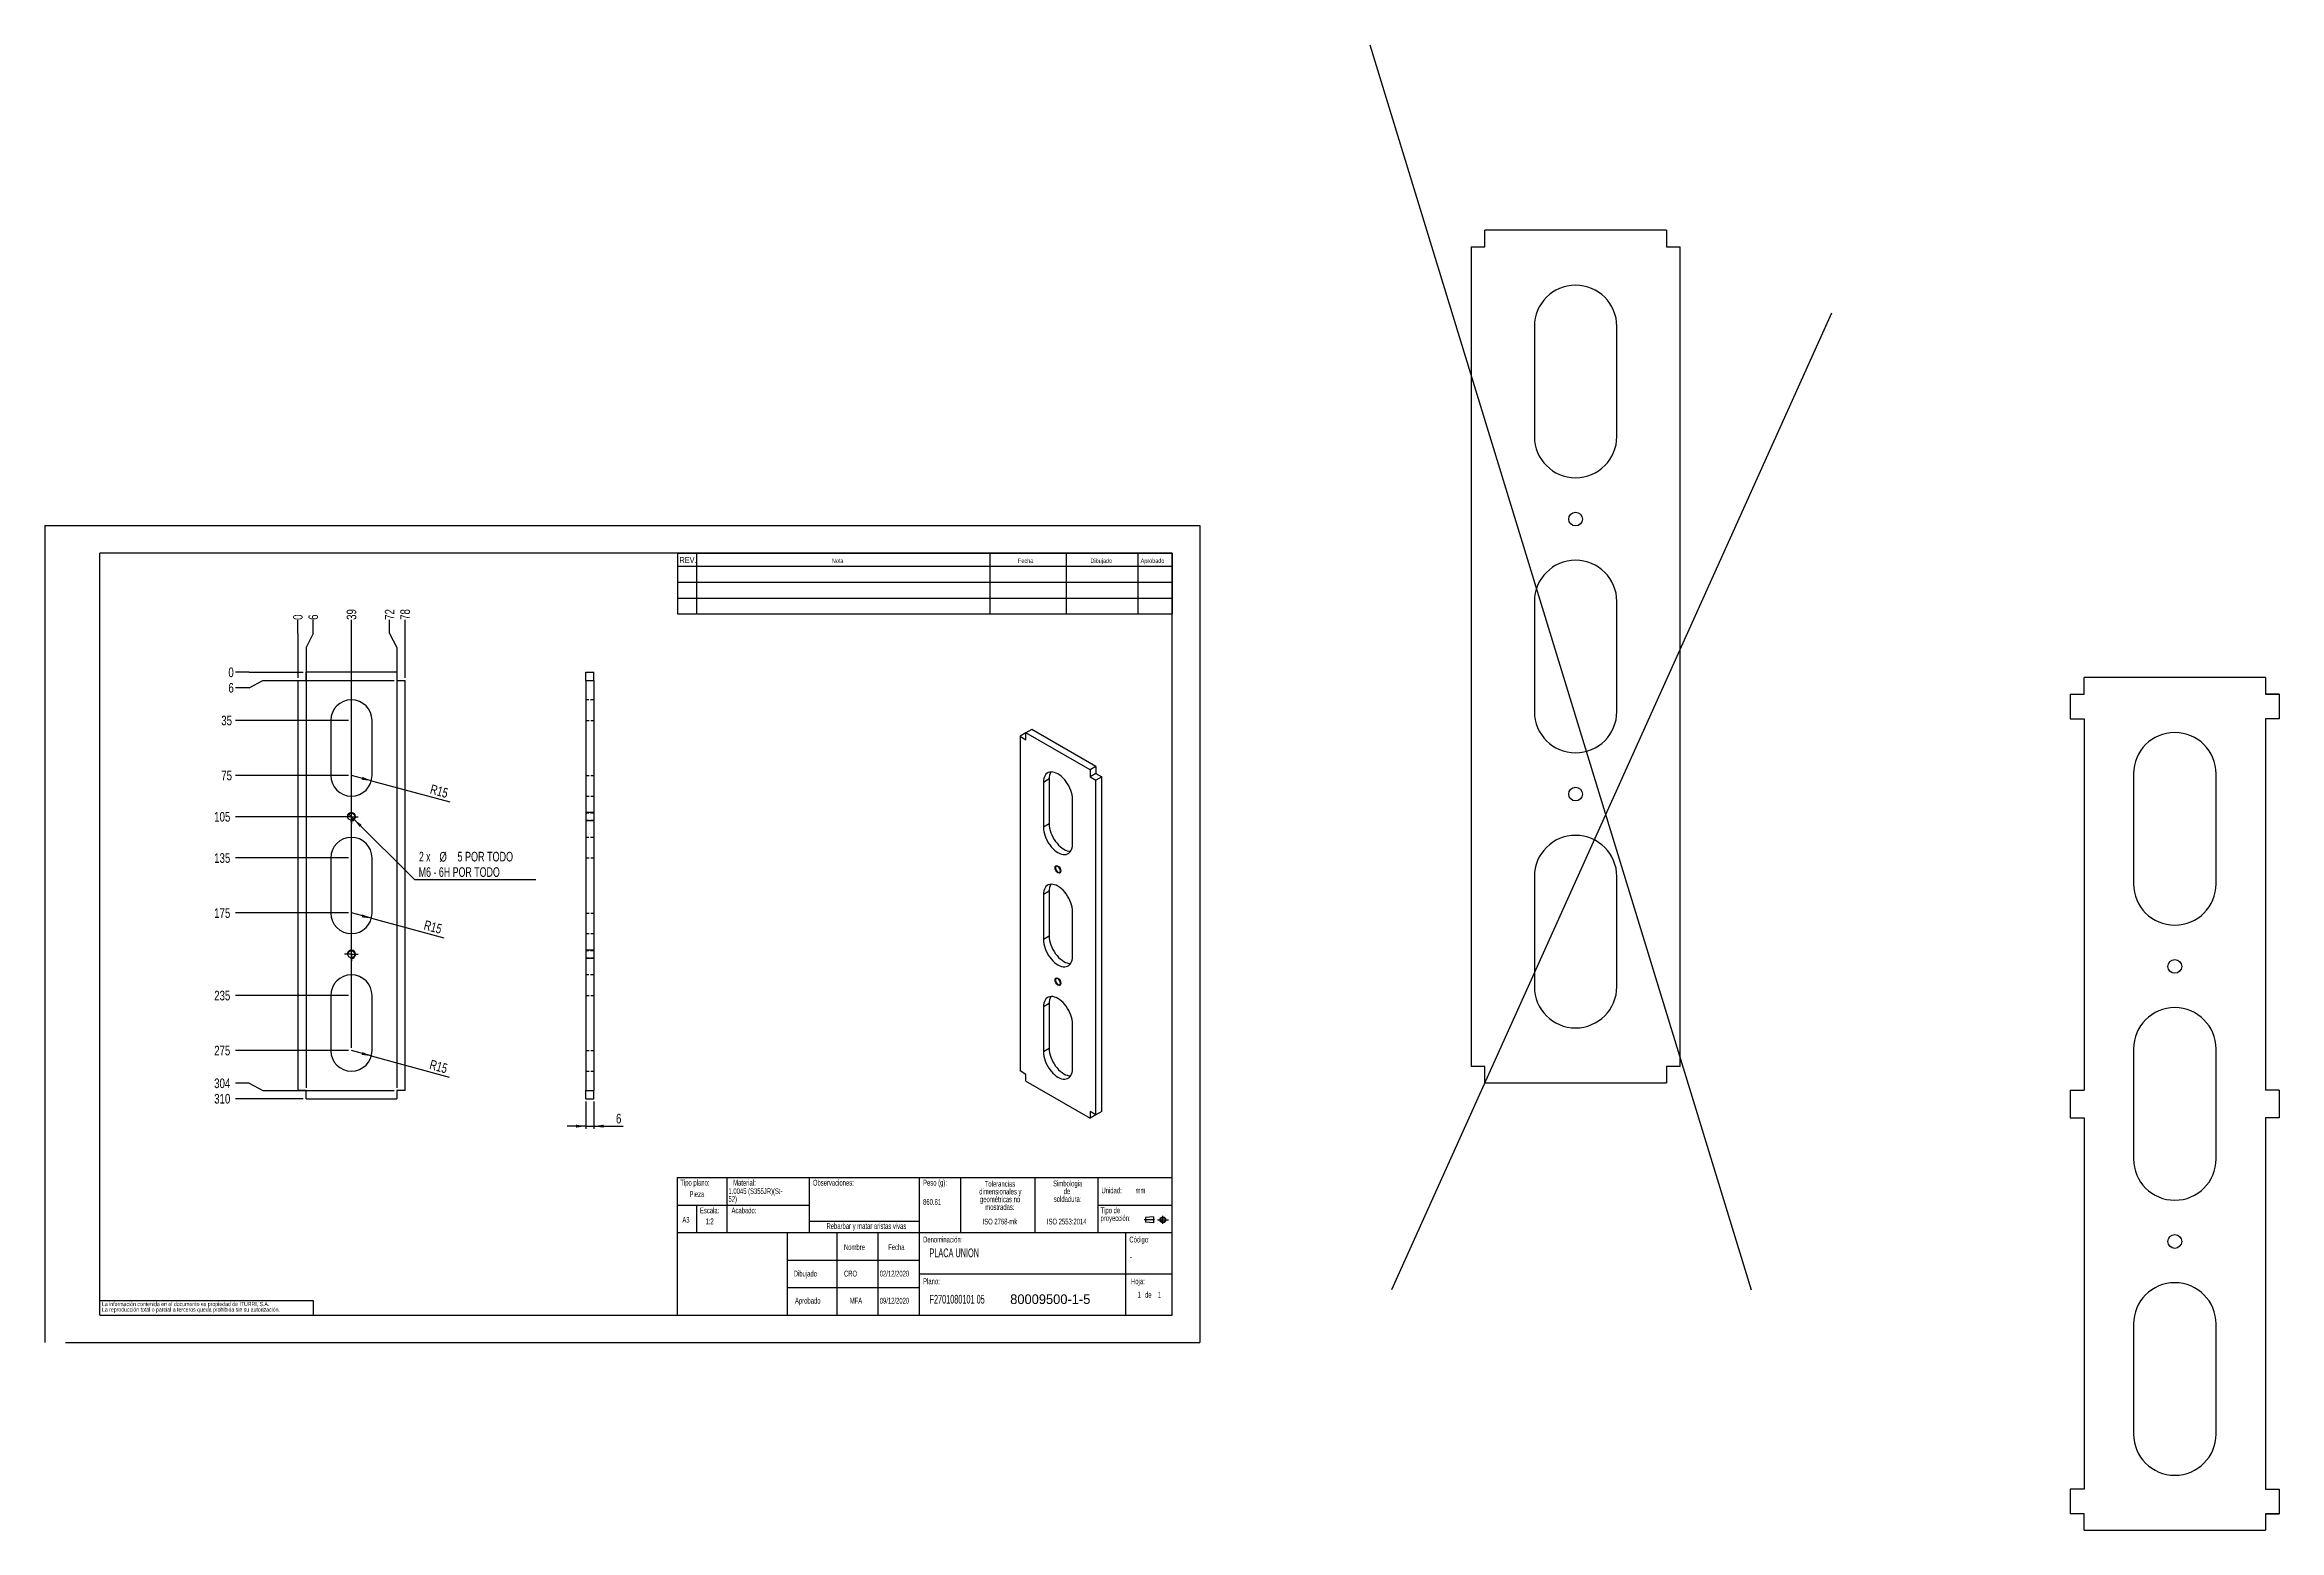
# Model space of a CAD drawing. Extents: x 0 to 2826, y -68 to 813.
# Drawn here: x 0 to 813, y -68 to 472 of the extents above.
import ezdxf

# ---------------------------------------------------------------- set-up
doc = ezdxf.new("R2010")
doc.units = 0
for name, pattern in [('SLD-CENTRADA-DOBLE', [12.7, 6.35, -1.27, 1.27, -1.27, 1.27, -1.27]), ('SLD-CENTRADA-TRAZOS-LARGOS', [19.05, 15.24, -1.27, 1.27, -1.27]), ('SLD-CONTINUA', [0]), ('SLD-DISCONTINUA', [1.905, 1.27, -0.635])]:
    doc.linetypes.add(name, pattern=pattern)
doc.layers.get('0').update_dxf_attribs({"linetype": 'CONTINUOUS'})
doc.layers.add('FORMATO', color=7, linetype='SLD-CONTINUA')
doc.layers.add('SLD-0', color=179, linetype='SLD-CONTINUA')
doc.styles.add('SLDTEXTSTYLE0', font='TXT', dxfattribs={"width": 0.605})
doc.styles.add('SLDTEXTSTYLE1', font='TXT', dxfattribs={"width": 0.75})
doc.styles.add('SLDTEXTSTYLE2', font='TXT', dxfattribs={"width": 0.666667})
doc.styles.add('SLDTEXTSTYLE3', font='TXT', dxfattribs={"width": 0.7})
doc.styles.add('SLDTEXTSTYLE4', font='TXT', dxfattribs={"width": 0.6875})
doc.dimstyles.new('SLDDIMSTYLE0', dxfattribs={"dimtxt": 3.5, "dimasz": 3.5, "dimexe": 0, "dimexo": 0.0625, "dimgap": 0.875, "dimtad": 0, "dimtih": 1, "dimtoh": 1, "dimdec": 0, "dimlfac": 2, "dimrnd": 1e-09, "dimdsep": 46, "dimtxsty": 'SLDTEXTSTYLE1', "dimblk1": 'NONE', "dimblk2": 'NONE', "dimsah": 1, "dimcen": 0.09, "dimadec": 0, "dimazin": 0, "dimtfac": 1, "dimtdec": 0, "dimtofl": 0, "dimtmove": 0, "dimatfit": 3, "dimldrblk": 'NONE', "dimfxl": 1, "dimtolj": 1, "dimtzin": 12, "dimarcsym": 0})
doc.dimstyles.new('SLDDIMSTYLE1', dxfattribs={"dimtxt": 3.5, "dimasz": 3.5, "dimexe": 0, "dimexo": 0.0625, "dimgap": 0.875, "dimtad": 0, "dimtih": 1, "dimtoh": 1, "dimdec": 1, "dimlfac": 2, "dimrnd": 1e-09, "dimzin": 12, "dimdsep": 46, "dimtxsty": 'SLDTEXTSTYLE1', "dimblk1": 'NONE', "dimblk2": 'NONE', "dimsah": 1, "dimcen": 0.09, "dimadec": 0, "dimazin": 0, "dimtfac": 1, "dimtdec": 1, "dimtofl": 0, "dimtmove": 0, "dimatfit": 3, "dimldrblk": 'NONE', "dimfxl": 1, "dimtolj": 1, "dimtzin": 12, "dimarcsym": 0})
doc.dimstyles.new('SLDDIMSTYLE2', dxfattribs={"dimtxt": 3.5, "dimasz": 3.5, "dimexe": 0, "dimexo": 0.0625, "dimgap": 0.875, "dimtad": 0, "dimtih": 1, "dimtoh": 1, "dimdec": 6, "dimlfac": 2, "dimrnd": 1e-09, "dimzin": 12, "dimdsep": 46, "dimtxsty": 'SLDTEXTSTYLE1', "dimblk1": 'NONE', "dimsah": 1, "dimcen": 0, "dimadec": 0, "dimazin": 0, "dimtfac": 1, "dimtdec": 1, "dimtmove": 0, "dimatfit": 3, "dimldrblk": 'NONE', "dimfxl": 1, "dimtolj": 1, "dimtzin": 12, "dimarcsym": 0})
doc.dimstyles.new('SLDDIMSTYLE3', dxfattribs={"dimtxt": 3.5, "dimasz": 3.5, "dimexe": 0, "dimexo": 0.0625, "dimgap": 0.875, "dimtad": 1, "dimdec": 1, "dimlfac": 2, "dimrnd": 1e-09, "dimzin": 12, "dimdsep": 46, "dimtxsty": 'SLDTEXTSTYLE1', "dimsah": 1, "dimcen": 0, "dimadec": 0, "dimazin": 0, "dimtfac": 1, "dimtdec": 1, "dimtofl": 0, "dimtmove": 0, "dimatfit": 3, "dimfxl": 1, "dimtolj": 1, "dimtzin": 12, "dimarcsym": 0})
doc.dimstyles.new('SLDDIMSTYLE4', dxfattribs={"dimtxt": 3.5, "dimasz": 3.5, "dimexe": 0, "dimexo": 0.0625, "dimgap": 0.875, "dimtad": 1, "dimdec": 1, "dimlfac": 2, "dimrnd": 1e-09, "dimzin": 12, "dimdsep": 46, "dimtxsty": 'SLDTEXTSTYLE1', "dimsah": 1, "dimcen": 0.09, "dimadec": 0, "dimazin": 0, "dimtfac": 1, "dimtdec": 1, "dimtmove": 0, "dimatfit": 0, "dimfxl": 1, "dimtolj": 1, "dimtzin": 12, "dimarcsym": 0})

# ---------------------------------------------------------------- blocks, each defined once
blk = doc.blocks.new('BLOQUE3')
at = {"color": 7, "linetype": 'SLD-CENTRADA-TRAZOS-LARGOS'}
for p, q in [((397.92, 130.06), (394.8, 130.06)), ((398.88, 130.02), (402.16, 130.02)), ((400.52, 128.85), (400.52, 131.19))]:
    blk.add_line(p, q, dxfattribs=at)
at = {"color": 7, "linetype": 'SLD-CONTINUA'}
for p, q in [((397.68, 130.95), (395.23, 130.77)), ((395.23, 130.77), (395.23, 129.34)), ((397.68, 129.16), (395.23, 129.34)), ((397.68, 130.95), (397.68, 129.16))]:
    blk.add_line(p, q, dxfattribs=at)
for radius in [0.892, 0.713]:
    blk.add_circle((400.52, 130.02), radius, dxfattribs=at)
blk = doc.blocks.new('SW_NOTE_0')
at = {"layer": 'SLD-0', "color": 0, "attachment_point": 2, "style": 'SLDTEXTSTYLE0'}
for s, insert, char_height in [('dimensionales y', (7.54, -0.09), 2.1167), ('Tolerancias', (7.41, 2.73), 2.1167), ('geométricas no', (7.46, -2.92), 2.1167), ('mostradas:', (7.38, -5.74), 2.117)]:
    blk.add_mtext(s, dxfattribs=dict(at, insert=insert, char_height=char_height))
blk = doc.blocks.new('SW_NOTE_0_1')
at = {"layer": 'SLD-0', "color": 0, "attachment_point": 1, "style": 'SLDTEXTSTYLE0'}
for s, insert, char_height in [('Tipo de', (0, 2.73), 2.117), ('proyección:', (0, -0.09), 2.1167)]:
    blk.add_mtext(s, dxfattribs=dict(at, insert=insert, char_height=char_height))
blk = doc.blocks.new('SW_NOTE_0_2')
at = {"layer": 'SLD-0', "color": 0, "char_height": 2.117, "attachment_point": 2, "style": 'SLDTEXTSTYLE0'}
for s, insert in [('Simbologia', (7.11, 2.73)), ('de', (6.84, -0.09)), ('soldadura:', (7.06, -2.92))]:
    blk.add_mtext(s, dxfattribs=dict(at, insert=insert))
blk = doc.blocks.new('SW_NOTE_0_3')
at = {"layer": 'SLD-0', "color": 0, "attachment_point": 1, "style": 'SLDTEXTSTYLE0'}
for s, insert, char_height in [('52)', (0, -0.09), 2.117), ('1.0045 (S355JR)(St-', (0, 2.73), 2.1167)]:
    blk.add_mtext(s, dxfattribs=dict(at, insert=insert, char_height=char_height))
blk = doc.blocks.new('SW_NOTE_0_4')
at = {"layer": 'SLD-0', "color": 0, "char_height": 1.5, "attachment_point": 1, "style": 'SLDTEXTSTYLE1'}
for s, insert in [('La información contenida en el documento es propiedad de ITURRI, S.A.', (0, 1.93)), ('La reproducción total o parcial a terceros queda prohibida sin su autorización.', (0, -0.07))]:
    blk.add_mtext(s, dxfattribs=dict(at, insert=insert))
blk = doc.blocks.new('SW_NOTE_0_5')
at = {"layer": 'SLD-0', "color": 0, "attachment_point": 2, "style": 'SLDTEXTSTYLE0'}
for s, insert, char_height in [('dimensionales y', (7.54, -0.09), 2.1167), ('Tolerancias', (7.41, 2.73), 2.1167), ('geométricas no', (7.46, -2.92), 2.1167), ('mostradas:', (7.38, -5.74), 2.117)]:
    blk.add_mtext(s, dxfattribs=dict(at, insert=insert, char_height=char_height))
blk = doc.blocks.new('SW_NOTE_0_6')
at = {"layer": 'SLD-0', "color": 0, "attachment_point": 1, "style": 'SLDTEXTSTYLE0'}
for s, insert, char_height in [('Tipo de', (0, 2.73), 2.117), ('proyección:', (0, -0.09), 2.1167)]:
    blk.add_mtext(s, dxfattribs=dict(at, insert=insert, char_height=char_height))
blk = doc.blocks.new('SW_NOTE_0_7')
at = {"layer": 'SLD-0', "color": 0, "char_height": 2.117, "attachment_point": 2, "style": 'SLDTEXTSTYLE0'}
for s, insert in [('Simbologia', (7.11, 2.73)), ('de', (6.84, -0.09)), ('soldadura:', (7.06, -2.92))]:
    blk.add_mtext(s, dxfattribs=dict(at, insert=insert))
blk = doc.blocks.new('SW_NOTE_0_8')
at = {"layer": 'SLD-0', "color": 0, "attachment_point": 1, "style": 'SLDTEXTSTYLE0'}
for s, insert, char_height in [('52)', (0, -0.09), 2.117), ('1.0045 (S355JR)(St-', (0, 2.73), 2.1167)]:
    blk.add_mtext(s, dxfattribs=dict(at, insert=insert, char_height=char_height))
blk = doc.blocks.new('SW_NOTE_0_9')
at = {"layer": 'SLD-0', "color": 0, "char_height": 1.5, "attachment_point": 1, "style": 'SLDTEXTSTYLE1'}
for s, insert in [('La información contenida en el documento es propiedad de ITURRI, S.A.', (0, 1.93)), ('La reproducción total o parcial a terceros queda prohibida sin su autorización.', (0, -0.07))]:
    blk.add_mtext(s, dxfattribs=dict(at, insert=insert))
blk = doc.blocks.new('_D')
at = {"layer": 'FORMATO', "transparency": 16777216}
for p, q in [((74.38, 243.67), (69.38, 243.67)), ((74.38, 243.67), (79.38, 243.67)), ((79.38, 243.67), (94.03, 243.67))]:
    blk.add_line(p, q, dxfattribs=at)
at = {"layer": 'FORMATO', "transparency": 16777216, "insert": (66.8, 245.4), "char_height": 3.5, "attachment_point": 1, "style": 'SLDTEXTSTYLE1'}
blk.add_mtext('0', dxfattribs=at)
blk = doc.blocks.new('_NONE')
blk = doc.blocks.new('_D_1')
at = {"layer": 'FORMATO', "color": 7, "transparency": 16777216}
for p, q in [((74.38, 238.06), (69.38, 238.06)), ((74.38, 238.06), (79.38, 240.67)), ((79.38, 240.67), (127.03, 240.67))]:
    blk.add_line(p, q, dxfattribs=at)
at = {"layer": 'FORMATO', "color": 7, "transparency": 16777216, "insert": (66.8, 239.79), "char_height": 3.5, "attachment_point": 1, "style": 'SLDTEXTSTYLE1'}
blk.add_mtext('6', dxfattribs=at)
blk = doc.blocks.new('_D_2')
at = {"layer": 'FORMATO', "color": 7, "transparency": 16777216}
blk.add_line((110.53, 226.17), (69.38, 226.17), dxfattribs=at)
at = {"layer": 'FORMATO', "color": 7, "transparency": 16777216, "insert": (64.21, 227.9), "char_height": 3.5, "attachment_point": 1, "style": 'SLDTEXTSTYLE1'}
blk.add_mtext('35', dxfattribs=at)
blk = doc.blocks.new('_D_3')
at = {"layer": 'FORMATO', "color": 7, "transparency": 16777216}
blk.add_line((110.53, 206.17), (69.38, 206.17), dxfattribs=at)
at = {"layer": 'FORMATO', "color": 7, "transparency": 16777216, "insert": (64.21, 207.9), "char_height": 3.5, "attachment_point": 1, "style": 'SLDTEXTSTYLE1'}
blk.add_mtext('75', dxfattribs=at)
blk = doc.blocks.new('_D_4')
at = {"layer": 'FORMATO', "color": 7, "transparency": 16777216}
blk.add_line((110.53, 191.17), (69.38, 191.17), dxfattribs=at)
at = {"layer": 'FORMATO', "color": 7, "transparency": 16777216, "insert": (61.63, 192.9), "char_height": 3.5, "attachment_point": 1, "style": 'SLDTEXTSTYLE1'}
blk.add_mtext('105', dxfattribs=at)
blk = doc.blocks.new('_D_5')
at = {"layer": 'FORMATO', "color": 7, "transparency": 16777216}
blk.add_line((110.53, 176.17), (69.38, 176.17), dxfattribs=at)
at = {"layer": 'FORMATO', "color": 7, "transparency": 16777216, "insert": (61.63, 177.9), "char_height": 3.5, "attachment_point": 1, "style": 'SLDTEXTSTYLE1'}
blk.add_mtext('135', dxfattribs=at)
blk = doc.blocks.new('_D_6')
at = {"layer": 'FORMATO', "color": 7, "transparency": 16777216}
blk.add_line((110.53, 156.17), (69.38, 156.17), dxfattribs=at)
at = {"layer": 'FORMATO', "color": 7, "transparency": 16777216, "insert": (61.63, 157.9), "char_height": 3.5, "attachment_point": 1, "style": 'SLDTEXTSTYLE1'}
blk.add_mtext('175', dxfattribs=at)
blk = doc.blocks.new('_D_7')
at = {"layer": 'FORMATO', "color": 7, "transparency": 16777216}
blk.add_line((110.53, 126.17), (69.38, 126.17), dxfattribs=at)
at = {"layer": 'FORMATO', "color": 7, "transparency": 16777216, "insert": (61.63, 127.9), "char_height": 3.5, "attachment_point": 1, "style": 'SLDTEXTSTYLE1'}
blk.add_mtext('235', dxfattribs=at)
blk = doc.blocks.new('_D_8')
at = {"layer": 'FORMATO', "color": 7, "transparency": 16777216}
blk.add_line((110.53, 106.17), (69.38, 106.17), dxfattribs=at)
at = {"layer": 'FORMATO', "color": 7, "transparency": 16777216, "insert": (61.63, 107.9), "char_height": 3.5, "attachment_point": 1, "style": 'SLDTEXTSTYLE1'}
blk.add_mtext('275', dxfattribs=at)
blk = doc.blocks.new('_D_9')
at = {"layer": 'FORMATO', "color": 7, "transparency": 16777216}
for p, q in [((74.38, 94.28), (69.38, 94.28)), ((74.38, 94.28), (79.38, 91.67)), ((79.38, 91.67), (127.03, 91.67))]:
    blk.add_line(p, q, dxfattribs=at)
at = {"layer": 'FORMATO', "color": 7, "transparency": 16777216, "insert": (61.63, 96.01), "char_height": 3.5, "attachment_point": 1, "style": 'SLDTEXTSTYLE1'}
blk.add_mtext('304', dxfattribs=at)
blk = doc.blocks.new('_D_10')
at = {"layer": 'FORMATO', "color": 7, "transparency": 16777216}
blk.add_line((94.03, 88.67), (69.38, 88.67), dxfattribs=at)
at = {"layer": 'FORMATO', "color": 7, "transparency": 16777216, "insert": (61.63, 90.4), "char_height": 3.5, "attachment_point": 1, "style": 'SLDTEXTSTYLE1'}
blk.add_mtext('310', dxfattribs=at)
blk = doc.blocks.new('_D_11')
at = {"layer": 'FORMATO', "transparency": 16777216}
for p, q in [((92.03, 257.73), (92.03, 262.73)), ((92.03, 257.73), (92.03, 252.73)), ((92.03, 252.73), (92.03, 241.67))]:
    blk.add_line(p, q, dxfattribs=at)
at = {"layer": 'FORMATO', "transparency": 16777216, "insert": (90.3, 262.73), "char_height": 3.5, "attachment_point": 1, "rotation": 90, "style": 'SLDTEXTSTYLE1'}
blk.add_mtext('0', dxfattribs=at)
blk = doc.blocks.new('_D_12')
at = {"layer": 'FORMATO', "color": 7, "transparency": 16777216}
for p, q in [((97.64, 257.73), (97.64, 262.73)), ((97.64, 257.73), (95.03, 252.73)), ((95.03, 252.73), (95.03, 92.67))]:
    blk.add_line(p, q, dxfattribs=at)
at = {"layer": 'FORMATO', "color": 7, "transparency": 16777216, "insert": (95.91, 262.73), "char_height": 3.5, "attachment_point": 1, "rotation": 90, "style": 'SLDTEXTSTYLE1'}
blk.add_mtext('6', dxfattribs=at)
blk = doc.blocks.new('_D_13')
at = {"layer": 'FORMATO', "color": 7, "transparency": 16777216}
blk.add_line((111.53, 107.17), (111.53, 262.73), dxfattribs=at)
at = {"layer": 'FORMATO', "color": 7, "transparency": 16777216, "insert": (109.8, 262.73), "char_height": 3.5, "attachment_point": 1, "rotation": 90, "style": 'SLDTEXTSTYLE1'}
blk.add_mtext('39', dxfattribs=at)
blk = doc.blocks.new('_D_14')
at = {"layer": 'FORMATO', "color": 7, "transparency": 16777216}
for p, q in [((125.42, 257.73), (125.42, 262.73)), ((125.42, 257.73), (128.03, 252.73)), ((128.03, 252.73), (128.03, 92.67))]:
    blk.add_line(p, q, dxfattribs=at)
at = {"layer": 'FORMATO', "color": 7, "transparency": 16777216, "insert": (123.69, 262.73), "char_height": 3.5, "attachment_point": 1, "rotation": 90, "style": 'SLDTEXTSTYLE1'}
blk.add_mtext('72', dxfattribs=at)
blk = doc.blocks.new('_D_15')
at = {"layer": 'FORMATO', "color": 7, "transparency": 16777216}
blk.add_line((131.03, 241.67), (131.03, 262.73), dxfattribs=at)
at = {"layer": 'FORMATO', "color": 7, "transparency": 16777216, "insert": (129.3, 262.73), "char_height": 3.5, "attachment_point": 1, "rotation": 90, "style": 'SLDTEXTSTYLE1'}
blk.add_mtext('78', dxfattribs=at)
blk = doc.blocks.new('_D_16')
at = {"layer": 'FORMATO', "transparency": 16777216}
for p, q in [((110.65, 192.05), (112.42, 190.28)), ((112.42, 190.28), (134.41, 168.29)), ((134.41, 168.29), (178.59, 168.29))]:
    blk.add_line(p, q, dxfattribs=at)
blk.add_solid([(112.42, 190.28), (114.51, 187.43), (115.27, 188.19)], dxfattribs=at)
at = {"layer": 'FORMATO', "transparency": 16777216, "char_height": 3.5, "attachment_point": 1}
for s, insert, style in [('2 x', (136.11, 178.41), 'SLDTEXTSTYLE2'), ('M6 - 6H POR TODO', (136, 172.8), 'SLDTEXTSTYLE4'), ('%%c', (143.52, 178.36), 'SLDTEXTSTYLE1'), ('5 POR TODO', (150.11, 178.41), 'SLDTEXTSTYLE3')]:
    blk.add_mtext(s, dxfattribs=dict(at, insert=insert, style=style))
blk = doc.blocks.new('_D_17')
at = {"layer": 'FORMATO', "color": 7, "transparency": 16777216}
for q in [(111.53, 206.17), (147.35, 196.57)]:
    blk.add_line((118.78, 204.23), q, dxfattribs=at)
blk.add_solid([(118.78, 204.23), (115.54, 205.65), (115.26, 204.61)], dxfattribs=at)
at = {"layer": 'FORMATO', "color": 7, "transparency": 16777216, "insert": (140.79, 202.99), "char_height": 3.5, "attachment_point": 1, "rotation": 345, "style": 'SLDTEXTSTYLE1'}
blk.add_mtext('R15', dxfattribs=at)
blk = doc.blocks.new('_D_18')
at = {"layer": 'FORMATO', "color": 7, "transparency": 16777216}
for q in [(111.53, 156.17), (145.08, 147.18)]:
    blk.add_line((118.78, 154.23), q, dxfattribs=at)
blk.add_solid([(118.78, 154.23), (115.54, 155.65), (115.26, 154.61)], dxfattribs=at)
at = {"layer": 'FORMATO', "color": 7, "transparency": 16777216, "insert": (138.52, 153.6), "char_height": 3.5, "attachment_point": 1, "rotation": 345, "style": 'SLDTEXTSTYLE1'}
blk.add_mtext('R15', dxfattribs=at)
blk = doc.blocks.new('_D_19')
at = {"layer": 'FORMATO', "color": 7, "transparency": 16777216}
for q in [(111.53, 106.17), (147.12, 96.45)]:
    blk.add_line((118.77, 104.19), q, dxfattribs=at)
blk.add_solid([(118.77, 104.19), (115.53, 105.63), (115.25, 104.59)], dxfattribs=at)
at = {"layer": 'FORMATO', "color": 7, "transparency": 16777216, "insert": (140.58, 102.9), "char_height": 3.5, "attachment_point": 1, "rotation": 344.72518, "style": 'SLDTEXTSTYLE1'}
blk.add_mtext('R15', dxfattribs=at)
blk = doc.blocks.new('SW_CENTERMARKSYMBOL_0')
at = {"layer": 'FORMATO', "color": 0}
for p, q in [((-1.25, 0), (-2.5, 0)), ((0, 0), (-1.25, 0)), ((0, 1.25), (0, 2.5)), ((0, 0), (0, 1.25)), ((0, 0), (0, -1.25)), ((0, 0), (1.25, 0)), ((1.25, 0), (2.5, 0)), ((0, -1.25), (0, -2.5))]:
    blk.add_line(p, q, dxfattribs=at)
blk = doc.blocks.new('SW_CENTERMARKSYMBOL_1')
at = {"layer": 'FORMATO', "color": 0}
for p, q in [((-1.25, 0), (-2.5, 0)), ((0, 0), (-1.25, 0)), ((0, 1.25), (0, 2.5)), ((0, 0), (0, 1.25)), ((0, 0), (0, -1.25)), ((0, 0), (1.25, 0)), ((1.25, 0), (2.5, 0)), ((0, -1.25), (0, -2.5))]:
    blk.add_line(p, q, dxfattribs=at)
blk = doc.blocks.new('_D_20')
at = {"layer": 'FORMATO', "color": 7, "transparency": 16777216}
for p, q in [((196.72, 87.67), (196.72, 77.67)), ((199.72, 87.67), (199.72, 77.67)), ((196.72, 78.67), (189.99, 78.67)), ((196.72, 78.67), (199.72, 78.67)), ((199.72, 78.67), (210.33, 78.67))]:
    blk.add_line(p, q, dxfattribs=at)
for points in [[(196.72, 78.67), (193.22, 79.21), (193.22, 78.13)], [(199.72, 78.67), (203.22, 78.13), (203.22, 79.21)]]:
    blk.add_solid(points, dxfattribs=at)
at = {"layer": 'FORMATO', "color": 7, "transparency": 16777216, "insert": (207.75, 83.18), "char_height": 3.5, "attachment_point": 1, "style": 'SLDTEXTSTYLE1'}
blk.add_mtext('6', dxfattribs=at)

msp = doc.modelspace()

# ---------------------------------------------------------------- linework, layer by layer
for p, q in [((481.87418351, 471.82471686), (620.48578589, 19.19784339)), ((649.76992155, 374.275822), (489.68328636, 19.19784339)), ((807.54534033, 226.75918658), (807.54534033, 91.75918265)), ((736.5453397, 91.75918265), (741.5453397, 91.75918265)), ((812.54534131, 91.75918265), (807.54534131, 91.75918265)), ((736.5453397, 81.75918265), (741.5453397, 81.75918265)), ((812.54534131, 81.75918265), (807.54534131, 81.75918265)), ((807.54534131, 81.75918265), (807.54534131, -53.24082128))]:
    msp.add_line(p, q)
at = {"color": 7, "linetype": 'SLD-CONTINUA'}
for p, q in [((518.66185569, 398.39645439), (518.66185569, 100.39644652)), ((518.66185569, 398.39645439), (523.66185668, 398.39645439)), ((523.66185668, 398.39645439), (523.66185668, 404.39645165)), ((589.66185632, 404.39645165), (523.66185668, 404.39645165)), ((589.66185632, 404.39645165), (589.66185632, 398.39645439)), ((589.66185632, 398.39645439), (594.6618573, 398.39645439)), ((594.6618573, 100.39644652), (594.6618573, 398.39645439)), ((541.66185683, 369.39644777), (541.66185683, 329.39644867)), ((571.66185616, 329.39644867), (571.66185616, 369.39644777)), ((0, 297), (420, 297)), ((0, 297), (0, -0.00134922)), ((420, 297), (420, 0)), ((410, 287), (20, 287)), ((20, 10), (20, 287)), ((410, 10), (410, 287)), ((541.66185683, 269.39645001), (541.66185683, 229.3964509)), ((571.66185616, 229.3964509), (571.66185616, 269.39645001)), ((92.03272122, 240.66757584), (92.03272122, 91.66757191)), ((92.03272122, 240.66757584), (95.03272171, 240.66757584)), ((95.03272171, 240.66757584), (95.03272171, 243.66757447)), ((128.03272153, 243.66757447), (95.03272171, 243.66757447)), ((128.03272153, 243.66757447), (128.03272153, 240.66757584)), ((128.03272153, 240.66757584), (131.03272202, 240.66757584)), ((131.03272202, 91.66757191), (131.03272202, 240.66757584)), ((196.72161742, 243.66757447), (199.72161744, 243.66757447)), ((196.72161742, 240.66757584), (196.72161742, 243.66757447)), ((196.72161742, 240.66757584), (199.72161744, 240.66757584)), ((196.72161742, 240.66757584), (196.72161742, 91.66757191)), ((199.72161744, 240.66757584), (199.72161744, 243.66757447)), ((199.72161744, 240.66757584), (199.72161744, 91.66757191)), ((104.03272179, 226.16757253), (104.03272179, 206.16757298)), ((119.03272145, 206.16757298), (119.03272145, 226.16757253)), ((356.77870366, 221.62937314), (354.6573833, 220.40476096)), ((354.6573833, 220.40476096), (354.6573833, 98.74017678)), ((354.6573833, 220.40476096), (356.77870399, 219.18014859)), ((358.90002435, 222.85438209), (356.77870399, 221.62976991)), ((356.77870399, 219.18014859), (356.77870399, 221.62976991)), ((380.11322764, 208.15903613), (356.77870399, 221.62976991)), ((382.234548, 209.38364831), (358.90002435, 222.85438209)), ((363.14266507, 203.66646758), (363.14266507, 187.33565171)), ((365.26398543, 204.89107976), (365.26398543, 188.56026389)), ((382.234548, 209.38364831), (380.11322764, 208.15903613)), ((380.11322764, 208.15903613), (380.11322764, 205.70941482)), ((382.234548, 206.934027), (380.11322764, 205.70941482)), ((380.11322764, 205.70941482), (382.23454833, 204.48480245)), ((382.234548, 209.38364831), (382.234548, 206.934027)), ((382.234548, 206.934027), (384.35586869, 205.70941463)), ((384.35586869, 205.70941463), (382.23454833, 204.48480245)), ((382.23454833, 82.82021827), (382.23454833, 204.48480245)), ((384.35586869, 84.04483045), (384.35586869, 205.70941463)), ((373.74926655, 181.21259101), (373.74926655, 197.54340688)), ((199.72161742, 192.66757387), (196.72161742, 192.66757387)), ((199.72161742, 189.66757387), (196.72161742, 189.66757387)), ((104.03272179, 176.16757365), (104.03272179, 156.1675741)), ((119.03272145, 156.1675741), (119.03272145, 176.16757365)), ((363.14266507, 162.8394279), (363.14266507, 146.50861203)), ((365.26398543, 164.06404008), (365.26398543, 147.73322421)), ((541.66185683, 169.39645224), (541.66185683, 129.39645314)), ((571.66185616, 129.39645314), (571.66185616, 169.39645224)), ((373.74926655, 140.38555133), (373.74926655, 156.7163672)), ((199.72161742, 142.66757387), (196.72161742, 142.66757387)), ((199.72161742, 139.66757387), (196.72161742, 139.66757387)), ((104.03272179, 126.16757477), (104.03272179, 106.16757521)), ((119.03272145, 106.16757521), (119.03272145, 126.16757477)), ((363.14266507, 122.01238822), (363.14266507, 105.68157235)), ((365.26398543, 123.2370004), (365.26398543, 106.90618452)), ((373.74926655, 99.55851164), (373.74926655, 115.88932752)), ((356.77870399, 97.51556441), (354.6573833, 98.74017678)), ((356.77870399, 95.06594309), (356.77870399, 97.51556441)), ((523.66185668, 100.39644652), (518.66185569, 100.39644652)), ((523.66185668, 94.39644926), (523.66185668, 100.39644652)), ((594.6618573, 100.39644652), (589.66185632, 100.39644652)), ((589.66185632, 100.39644652), (589.66185632, 94.39644926)), ((95.03272171, 91.66757191), (92.03272122, 91.66757191)), ((95.03272171, 88.66757328), (95.03272171, 91.66757191)), ((131.03272202, 91.66757191), (128.03272153, 91.66757191)), ((128.03272153, 91.66757191), (128.03272153, 88.66757328)), ((196.72161742, 91.66757191), (199.72161744, 91.66757191)), ((196.72161742, 88.66757328), (196.72161742, 91.66757191)), ((199.72161744, 88.66757328), (199.72161744, 91.66757191)), ((356.77870399, 95.06594309), (380.11322764, 81.59520932)), ((523.66185668, 94.39644926), (589.66185632, 94.39644926)), ((95.03272171, 88.66757328), (128.03272153, 88.66757328)), ((196.72161742, 88.66757328), (199.72161744, 88.66757328)), ((382.23454833, 82.82021827), (380.11322764, 84.04483064)), ((380.11322764, 84.04483064), (380.11322764, 81.59520932)), ((382.234548, 82.8198215), (380.11322764, 81.59520932)), ((382.234548, 82.82022302), (382.234548, 82.8198215)), ((384.35586869, 84.04483045), (382.23454833, 82.82021827)), ((230, 60), (410, 60)), ((230, 60), (230, 10)), ((20, 10), (410, 10)), ((7.53061837, 0), (420, 0))]:
    msp.add_line(p, q, dxfattribs=at)
at = {"color": 1, "linetype": 'SLD-CONTINUA'}
for p, q in [((736.5453397, 235.75918658), (741.54534069, 235.75918658)), ((736.5453397, 235.75918658), (736.5453397, 226.75918658)), ((741.54534069, 235.75918658), (741.54534069, 241.75918384)), ((807.54534033, 241.75918384), (741.54534069, 241.75918384)), ((807.54534033, 241.75918384), (807.54534033, 235.75918658)), ((807.54534033, 235.75918658), (812.54534131, 235.75918658)), ((812.54534131, 235.75918658), (807.54534033, 235.75918658)), ((812.54534131, 235.75918658), (812.54534131, 226.75918658)), ((736.5453397, 226.75918658), (741.54534069, 226.75918658)), ((741.5453397, 226.75918658), (741.5453397, 91.75918265)), ((812.54534131, 226.75918658), (807.54534033, 226.75918658)), ((759.54534084, 206.75917997), (759.54534084, 166.75918086)), ((789.54534017, 166.75918086), (789.54534017, 206.75917997)), ((759.54534084, 106.7591822), (759.54534084, 66.7591831)), ((789.54534017, 66.7591831), (789.54534017, 106.7591822)), ((736.5453397, 91.75918265), (736.5453397, 81.75918265)), ((812.54534131, 91.75918265), (812.54534131, 81.75918265)), ((741.5453397, 81.75918265), (741.5453397, -53.24082128)), ((759.54534084, 6.75918444), (759.54534084, -33.24081467)), ((789.54534017, -33.24081467), (789.54534017, 6.75918444)), ((741.54534069, -53.24082128), (736.5453397, -53.24082128)), ((736.5453397, -53.24082128), (736.5453397, -62.24082128)), ((807.54534033, -53.24082128), (812.54534131, -53.24082128)), ((812.54534131, -53.24082128), (812.54534131, -62.24082128)), ((741.54534069, -62.24082128), (736.5453397, -62.24082128)), ((741.54534069, -68.24081854), (741.54534069, -62.24082128)), ((812.54534131, -62.24082128), (807.54534033, -62.24082128)), ((807.54534033, -62.24082128), (807.54534033, -68.24081854)), ((807.54534033, -62.24082128), (812.54534131, -62.24082128)), ((741.54534069, -68.24081854), (807.54534033, -68.24081854))]:
    msp.add_line(p, q, dxfattribs=at)
at = {"color": 7, "linetype": 'SLD-DISCONTINUA'}
for p, q in [((199.72161744, 233.66757655), (196.72161742, 233.66757655)), ((196.72161742, 226.16757253), (199.72161744, 226.16757253)), ((196.72161742, 206.16757298), (199.72161744, 206.16757298)), ((196.72161742, 198.66757268), (199.72161744, 198.66757268)), ((199.72161744, 192.41757305), (196.72161742, 192.41757305)), ((196.72161742, 189.91757357), (199.72161744, 189.91757357)), ((199.72161744, 183.66757395), (196.72161742, 183.66757395)), ((196.72161742, 176.16757365), (199.72161744, 176.16757365)), ((196.72161742, 156.1675741), (199.72161744, 156.1675741)), ((196.72161742, 148.6675738), (199.72161744, 148.6675738)), ((199.72161744, 142.41757417), (196.72161742, 142.41757417)), ((196.72161742, 139.91757469), (199.72161744, 139.91757469)), ((199.72161744, 133.66757506), (196.72161742, 133.66757506)), ((196.72161742, 126.16757477), (199.72161744, 126.16757477)), ((196.72161742, 106.16757521), (199.72161744, 106.16757521)), ((196.72161742, 98.66757119), (199.72161744, 98.66757119))]:
    msp.add_line(p, q, dxfattribs=at)
at = {"color": 8, "linetype": 'SLD-CENTRADA-DOBLE'}
for p, q in [((365.26398543, 204.89107976), (363.14266507, 203.66646758)), ((365.26398543, 188.56026389), (363.14266507, 187.33565171)), ((365.26398543, 164.06404008), (363.14266507, 162.8394279)), ((365.26398543, 147.73322421), (363.14266507, 146.50861203)), ((365.26398543, 123.2370004), (363.14266507, 122.01238822)), ((365.26398543, 106.90618452), (363.14266507, 105.68157235))]:
    msp.add_line(p, q, dxfattribs=at)
at = {"color": 7, "linetype": 'SLD-CONTINUA', "flags": 128}
for points in [[(373.74926655, 197.54340688), (373.71059978, 198.30390398), (373.59516253, 199.09795158), (373.40463836, 199.91397996), (373.14180567, 200.74007637), (372.81049687, 201.56420625), (372.41554336, 202.37435153), (371.96270478, 203.1586883), (371.45858402, 203.90578799), (370.91053258, 204.60475719), (370.32654222, 205.24539751), (369.71512876, 205.81837003), (369.08520809, 206.31531551), (368.44596581, 206.72899661), (367.80672353, 207.05336894), (367.17680287, 207.28371438), (366.5653894, 207.41666482), (365.98139905, 207.45028541), (365.43334761, 207.38408293), (364.92922685, 207.21902868), (364.47638826, 206.95752821), (364.08143476, 206.60338655), (363.75012595, 206.16177766), (363.48729327, 205.63914142), (363.2967691, 205.04308756), (363.18133184, 204.38232098), (363.14266507, 203.66646758)], [(363.14266507, 187.33565171), (363.18133184, 186.57515766), (363.2967691, 185.78110701), (363.48729327, 184.96508167), (363.75012595, 184.13898222), (364.08143476, 183.31485234), (364.47638826, 182.5047101), (364.92922685, 181.72037029), (365.43334761, 180.9732706), (365.98139905, 180.27430444), (366.5653894, 179.63366412), (367.17680287, 179.0606916), (367.80672353, 178.56374308), (368.44596581, 178.15006503), (369.08520809, 177.82568965), (369.71512876, 177.59534725), (370.32654222, 177.46239681), (370.91053258, 177.42877622), (371.45858402, 177.49497566), (371.96270478, 177.66002991), (372.41554336, 177.92153342), (372.81049687, 178.27567204), (373.14180567, 178.71728093), (373.40463836, 179.23992021), (373.59516253, 179.83597103), (373.71059978, 180.49674066), (373.74926655, 181.21259101)], [(365.26398543, 188.56026389), (365.3026522, 187.79976983), (365.41808946, 187.00571919), (365.60861363, 186.18969385), (365.87144632, 185.3635944), (366.20275512, 184.53946451), (366.59770863, 183.72932228), (367.05054721, 182.94498247), (367.55466797, 182.19788278), (368.10271941, 181.49891662), (368.68670976, 180.8582763), (369.29812323, 180.28530378), (369.92804389, 179.78835526), (370.56728617, 179.3746772), (371.20652846, 179.05030183), (371.83644912, 178.81995943), (372.44786259, 178.68700899), (373.03185294, 178.6533884), (373.10323274, 178.65624902)], [(368.44596583, 170.8011987), (368.04006876, 171.1287513), (367.69596583, 171.59290339), (367.46604361, 172.12299202), (367.38530566, 172.638316), (367.46604361, 173.06042194), (367.69596583, 173.32504802), (368.04006876, 173.39190733), (368.44596583, 173.25082114), (368.85186291, 172.92326854), (369.19596583, 172.45911645), (369.42588805, 171.92902782), (369.506626, 171.41370384), (369.42588805, 170.9915979), (369.19596583, 170.72697182), (368.85186291, 170.66011251), (368.44596583, 170.8011987)], [(369.32984927, 171.51575516), (369.29058084, 171.83927411), (369.17626459, 172.17938392), (368.99705817, 172.50586767), (368.76888472, 172.78971391), (368.51201851, 173.00570059), (368.24928324, 173.13463811), (368.00402408, 173.16506939), (367.79803338, 173.09428935), (367.64961428, 172.92858821), (367.5719546, 172.68268915), (367.5719546, 172.37844163), (367.64961428, 172.0428786), (367.79803338, 171.70581795), (368.00402408, 171.3972061), (368.24928324, 171.14446718), (368.51201851, 170.97005702), (368.76888472, 170.88947228), (368.99705817, 170.90987507), (369.17626459, 171.02944996), (369.29058084, 171.23757457), (369.32984927, 171.51575516)], [(373.74926655, 156.7163672), (373.71059978, 157.47686277), (373.59516253, 158.27091265), (373.40463836, 159.08693724), (373.14180567, 159.91303821), (372.81049687, 160.73716809), (372.41554336, 161.54730957), (371.96270478, 162.33164938), (371.45858402, 163.07874983), (370.91053258, 163.77771599), (370.32654222, 164.41835631), (369.71512876, 164.99132731), (369.08520809, 165.48827583), (368.44596581, 165.90195388), (367.80672353, 166.22632926), (367.17680287, 166.45667165), (366.5653894, 166.58962362), (365.98139905, 166.62324421), (365.43334761, 166.55704477), (364.92922685, 166.39198976), (364.47638826, 166.13048625), (364.08143476, 165.77634839), (363.75012595, 165.3347395), (363.48729327, 164.8120987), (363.2967691, 164.21604864), (363.18133184, 163.55527977), (363.14266507, 162.8394279)], [(363.14266507, 146.50861203), (363.18133184, 145.74811645), (363.2967691, 144.95406657), (363.48729327, 144.13804199), (363.75012595, 143.31194102), (364.08143476, 142.48781113), (364.47638826, 141.67766966), (364.92922685, 140.89332985), (365.43334761, 140.1462294), (365.98139905, 139.44726324), (366.5653894, 138.80662292), (367.17680287, 138.23365192), (367.80672353, 137.7367034), (368.44596581, 137.32302534), (369.08520809, 136.99864997), (369.71512876, 136.76830757), (370.32654222, 136.63535561), (370.91053258, 136.60173502), (371.45858402, 136.66793445), (371.96270478, 136.83298947), (372.41554336, 137.09449298), (372.81049687, 137.44863084), (373.14180567, 137.89023972), (373.40463836, 138.41288053), (373.59516253, 139.00893059), (373.71059978, 139.66969945), (373.74926655, 140.38555133)], [(365.26398543, 147.73322421), (365.3026522, 146.97272863), (365.41808946, 146.17867875), (365.60861363, 145.36265417), (365.87144632, 144.5365532), (366.20275512, 143.71242331), (366.59770863, 142.90228184), (367.05054721, 142.11794203), (367.55466797, 141.37084158), (368.10271941, 140.67187542), (368.68670976, 140.0312351), (369.29812323, 139.4582641), (369.92804389, 138.96131558), (370.56728617, 138.54763752), (371.20652846, 138.22326215), (371.83644912, 137.99291975), (372.44786259, 137.85996779), (373.03185294, 137.8263472), (373.10323274, 137.8292063)], [(368.44596583, 129.97415811), (368.04006876, 130.30171071), (367.69596583, 130.76586279), (367.46604361, 131.29595142), (367.38530566, 131.81127541), (367.46604361, 132.23338135), (367.69596583, 132.49800743), (368.04006876, 132.56486674), (368.44596583, 132.42378054), (368.85186291, 132.09622795), (369.19596583, 131.63207586), (369.42588805, 131.10198723), (369.506626, 130.58666324), (369.42588805, 130.16455731), (369.19596583, 129.89993122), (368.85186291, 129.83307192), (368.44596583, 129.97415811)], [(369.32984927, 130.68871395), (369.29058084, 131.0122329), (369.17626459, 131.35234424), (368.99705817, 131.67882647), (368.76888472, 131.96267271), (368.51201851, 132.17865939), (368.24928324, 132.30759691), (368.00402408, 132.33802819), (367.79803338, 132.26724814), (367.64961428, 132.10154853), (367.5719546, 131.85564946), (367.5719546, 131.55140195), (367.64961428, 131.21583892), (367.79803338, 130.87877675), (368.00402408, 130.57016489), (368.24928324, 130.31742598), (368.51201851, 130.14301582), (368.76888472, 130.06243108), (368.99705817, 130.08283387), (369.17626459, 130.20241028), (369.29058084, 130.41053337), (369.32984927, 130.68871395)], [(373.74926655, 115.88932752), (373.71059978, 116.64982157), (373.59516253, 117.44387221), (373.40463836, 118.25989756), (373.14180567, 119.085997), (372.81049687, 119.91012689), (372.41554336, 120.72026912), (371.96270478, 121.50460893), (371.45858402, 122.25170863), (370.91053258, 122.95067479), (370.32654222, 123.59131511), (369.71512876, 124.16428763), (369.08520809, 124.66123615), (368.44596581, 125.0749142), (367.80672353, 125.39928957), (367.17680287, 125.62963197), (366.5653894, 125.76258241), (365.98139905, 125.796203), (365.43334761, 125.73000357), (364.92922685, 125.56494932), (364.47638826, 125.30344581), (364.08143476, 124.94930719), (363.75012595, 124.5076983), (363.48729327, 123.98505901), (363.2967691, 123.38900819), (363.18133184, 122.72823857), (363.14266507, 122.01238822)], [(363.14266507, 105.68157235), (363.18133184, 104.92107525), (363.2967691, 104.12702765), (363.48729327, 103.31099926), (363.75012595, 102.48490286), (364.08143476, 101.66077297), (364.47638826, 100.8506277), (364.92922685, 100.06629093), (365.43334761, 99.31919124), (365.98139905, 98.62022204), (366.5653894, 97.97958171), (367.17680287, 97.40660919), (367.80672353, 96.90966372), (368.44596581, 96.49598262), (369.08520809, 96.17161029), (369.71512876, 95.94126485), (370.32654222, 95.80831441), (370.91053258, 95.77469382), (371.45858402, 95.84089629), (371.96270478, 96.00595055), (372.41554336, 96.26745102), (372.81049687, 96.62159268), (373.14180567, 97.06320156), (373.40463836, 97.58583781), (373.59516253, 98.18189167), (373.71059978, 98.84265825), (373.74926655, 99.55851164)], [(365.26398543, 106.90618452), (365.3026522, 106.14568743), (365.41808946, 105.35163983), (365.60861363, 104.53561144), (365.87144632, 103.70951504), (366.20275512, 102.88538515), (366.59770863, 102.07523988), (367.05054721, 101.29090311), (367.55466797, 100.54380342), (368.10271941, 99.84483421), (368.68670976, 99.20419389), (369.29812323, 98.63122137), (369.92804389, 98.13427589), (370.56728617, 97.7205948), (371.20652846, 97.39622247), (371.83644912, 97.16587703), (372.44786259, 97.03292659), (373.03185294, 96.999306), (373.10323274, 97.00216357)]]:
    msp.add_lwpolyline(points, dxfattribs=at)
at = {"color": 7, "linetype": 'SLD-CONTINUA'}
for centre, radius in [((556.6618565, 299.39645046), 2.5), ((556.6618565, 199.39645046), 2.5), ((111.53272162, 191.16757387), 1.25), ((111.53272162, 141.16757387), 1.25)]:
    msp.add_circle(centre, radius, dxfattribs=at)
at = {"color": 1, "linetype": 'SLD-CONTINUA'}
for centre in [(774.54534051, 136.75918265), (774.54534051, 36.75918265)]:
    msp.add_circle(centre, 2.5, dxfattribs=at)
at = {"color": 7, "linetype": 'SLD-CONTINUA'}
for centre, radius, start, end in [((556.6618565, 369.39645046), 15, 0, 180), ((556.6618565, 329.39645046), 15, 180, 0), ((556.6618565, 269.39645046), 15, 0, 180), ((111.53272162, 226.16757387), 7.5, 0, 180), ((556.6618565, 229.39645046), 15, 180, 0), ((111.53272162, 206.16757387), 7.5, 180, 0), ((369.88550537, 205.08294559), 4.62550095, 149.2572919672, 182.3773116573), ((111.53272162, 191.16757387), 1.5, 255, 195), ((111.53272162, 176.16757387), 7.5, 0, 180), ((556.6618565, 169.39645046), 15, 0, 180), ((369.88537788, 164.25593602), 4.62537482, 149.2568295188, 182.3777498127), ((111.53272162, 156.16757387), 7.5, 180, 0), ((111.53272162, 141.16757387), 1.5, 255, 195), ((111.53272162, 126.16757387), 7.5, 0, 180), ((369.88540254, 123.4288894), 4.62539917, 149.2569199138, 182.3776513201), ((556.6618565, 129.39645046), 15, 180, 0), ((111.53272162, 106.16757387), 7.5, 180, 0)]:
    msp.add_arc(centre, radius, start, end, dxfattribs=at)
at = {"color": 1, "linetype": 'SLD-CONTINUA'}
for centre, start, end in [((774.54534051, 206.75918265), 0, 180), ((774.54534051, 166.75918265), 180, 0), ((774.54534051, 106.75918265), 0, 180), ((774.54534051, 66.75918265), 180, 0), ((774.54534051, 6.75918265), 0, 180), ((774.54534051, -33.24081735), 180, 0)]:
    msp.add_arc(centre, 15, start, end, dxfattribs=at)
at = {"layer": 'FORMATO'}
for p, q in [((230.09146719, 287), (410, 287)), ((230.09146719, 287), (230.09146719, 264.86558535)), ((237.033566, 287), (237.033566, 264.86558535)), ((343.65705136, 287), (343.65705136, 264.86558535)), ((371.46223794, 287), (371.46223794, 264.86558535)), ((397.5127429, 287), (397.5127429, 264.86558535)), ((410, 287), (410, 264.86558535)), ((230.09146719, 282.26558535), (410, 282.26558535)), ((230.09146719, 276.46558535), (410, 276.46558535)), ((230.09146719, 270.66558535), (410, 270.66558535)), ((230.09146719, 264.86558535), (410, 264.86558535))]:
    msp.add_line(p, q, dxfattribs=at)
at = {"layer": 'SLD-0'}
for p, q in [((248, 60), (248, 40)), ((278, 60), (278, 40)), ((318, 60), (318, 40)), ((333, 60), (333, 40)), ((360.08171045, 60), (360.08171045, 40)), ((383, 60), (383, 40)), ((230, 50), (248, 50)), ((237, 50), (237, 40)), ((248, 50), (278, 50)), ((383, 50), (410, 50)), ((278, 44.15792826), (318, 44.15792826)), ((230, 40), (410, 40)), ((270, 40), (270, 10)), ((288, 40), (288, 10)), ((303, 40), (303, 10)), ((318, 40), (318, 10)), ((393, 40), (393, 10)), ((270, 30), (318, 30)), ((318, 25), (393, 25)), ((393, 25), (410, 25)), ((270, 20), (318, 20)), ((20.00221813, 15.24515472), (97.62867325, 15.24515472)), ((97.62867325, 15.24515472), (97.62867325, 10))]:
    msp.add_line(p, q, dxfattribs=at)

# ---------------------------------------------------------------- block references
at = {"color": 7, "linetype": 'Continuous', "xscale": 1.2, "yscale": 1.2, "zscale": 1.2}
msp.add_blockref('BLOQUE3', (-74.01075556, -111.40755219), dxfattribs=at)
msp.add_blockref('BLOQUE3', (-74.01075556, -111.40755219), dxfattribs=at)
at = {"layer": 'FORMATO', "color": 7}
for name, p in [('SW_CENTERMARKSYMBOL_1', (111.53272162, 191.16757387)), ('SW_CENTERMARKSYMBOL_0', (111.53272162, 141.16757387))]:
    msp.add_blockref(name, p, dxfattribs=at)
at = {"layer": 'SLD-0'}
for name, p in [('SW_NOTE_0', (339.94542139, 56.0559764)), ('SW_NOTE_0_5', (339.94542139, 56.0559764)), ('SW_NOTE_0_2', (364.87312155, 56.16554269)), ('SW_NOTE_0_7', (364.87312155, 56.16554269)), ('SW_NOTE_0_3', (248.63482853, 53.37723202)), ('SW_NOTE_0_8', (248.63482853, 53.37723202)), ('SW_NOTE_0_1', (383.91399545, 46.39094542)), ('SW_NOTE_0_6', (383.91399545, 46.39094542)), ('SW_NOTE_0_4', (20.83783391, 12.81920449)), ('SW_NOTE_0_9', (20.83783391, 12.81920449))]:
    msp.add_blockref(name, p, dxfattribs=at)

# ---------------------------------------------------------------- texts
at = {"insert": (351.07375092, 17.51690926), "char_height": 3.5, "width": 37.3625, "attachment_point": 1}
msp.add_mtext('80009500-1-5', dxfattribs=at)
at = {"layer": 'FORMATO', "attachment_point": 1, "style": 'SLDTEXTSTYLE1'}
for s, insert, char_height in [('REV.', (230.83569636, 285.55214024), 2.116666667), ('Nota', (286.22438362, 285.02581871), 1.5875), ('Fecha', (353.92640633, 285.02581871), 1.5875), ('Dibujado', (380.2608472, 285.02581871), 1.5875), ('Aprobado', (398.51007098, 285.02581871), 1.5875)]:
    msp.add_mtext(s, dxfattribs=dict(at, insert=insert, char_height=char_height))
at = {"layer": 'SLD-0', "style": 'SLDTEXTSTYLE0'}
for s, insert, char_height, attachment_point in [('Tipo plano:', (231.12929082, 59.18086464), 2.1166666667, 1), ('Tipo plano:', (231.12929082, 59.18086464), 2.1166666667, 1), ('Material:', (250.32966909, 59.18086464), 2.116666667, 1), ('Material:', (250.32966909, 59.18086464), 2.116666667, 1), ('Observaciones:', (279.33861511, 59.18086464), 2.1166666667, 1), ('Observaciones:', (279.33861511, 59.18086464), 2.1166666667, 1), ('Peso (g):', (319.40305943, 59.18086464), 2.116666667, 1), ('Peso (g):', (319.40305943, 59.18086464), 2.116666667, 1), ('Pieza', (234.47259474, 55.01919565), 2.116666667, 1), ('Pieza', (234.47259474, 55.01919565), 2.116666667, 1), ('Escala:', (238.26310497, 49.10146847), 2.116666667, 1), ('Escala:', (238.26310497, 49.10146847), 2.116666667, 1), ('Acabado:', (249.73827693, 49.10146847), 2.116666667, 1), ('Acabado:', (249.73827693, 49.10146847), 2.116666667, 1), ('860.81', (319.40305943, 52.1813088), 2.116666667, 1), ('860.81', (319.40305943, 52.1813088), 2.116666667, 1), ('Unidad:', (384.24614919, 56.37062815), 2.116666667, 1), ('Unidad:', (384.24614919, 56.37062815), 2.116666667, 1), ('mm', (396.66217784, 56.37062815), 2.116666667, 1), ('mm', (396.66217784, 56.37062815), 2.116666667, 1), ('A3', (231.85934892, 45.67436774), 2.116666667, 1), ('A3', (231.85934892, 45.67436774), 2.116666667, 1), ('1:2', (240.2902322, 45.13474483), 2.116666667, 1), ('1:2', (240.2902322, 45.13474483), 2.116666667, 1), ('Rebarbar y matar aristas vivas', (298.78549011, 43.4237297), 2.1166666667, 2), ('Rebarbar y matar aristas vivas', (298.78549011, 43.4237297), 2.1166666667, 2), ('ISO 2768-mk', (347.33660555, 45.06001736), 2.1166666667, 2), ('ISO 2768-mk', (347.33660555, 45.06001736), 2.1166666667, 2), ('ISO 2553:2014', (371.6253871, 45.06001736), 2.1166666667, 2), ('ISO 2553:2014', (371.6253871, 45.06001736), 2.1166666667, 2), ('Nombre', (290.63774587, 35.75483379), 2.116666667, 1), ('Nombre', (290.63774587, 35.75483379), 2.116666667, 1), ('Fecha', (306.70833095, 35.75483379), 2.116666667, 1), ('Fecha', (306.70833095, 35.75483379), 2.116666667, 1), ('Denominación:', (319.40305943, 38.51431126), 2.1166666667, 1), ('Denominación:', (319.40305943, 38.51431126), 2.1166666667, 1), ('PLACA UNION', (321.73896976, 34.21733212), 3.175, 1), ('PLACA UNION', (321.73896976, 34.21733212), 3.175, 1), ('Código:', (394.39793937, 38.51431126), 2.116666667, 1), ('Código:', (394.39793937, 38.51431126), 2.116666667, 1), ('Dibujado', (272.3731861, 26.14030871), 2.116666667, 1), ('Dibujado', (272.3731861, 26.14030871), 2.116666667, 1), ('CRO', (290.63774587, 26.14030877), 2.116666667, 1), ('02/12/2020', (303.6286535, 26.14030877), 2.116666667, 1), ('-', (394.58638598, 32.19316863), 2.11666667, 1), ('-', (394.58638598, 32.19316863), 2.11666667, 1), ('Aprobado', (272.82454183, 16.28235867), 2.116666667, 1), ('Aprobado', (272.82454183, 16.28235867), 2.116666667, 1), ('MFA', (292.73505847, 16.28235873), 2.116666667, 1), ('09/12/2020', (303.6286535, 16.28235873), 2.116666667, 1), ('Plano:', (319.40305943, 23.33826749), 2.116666667, 1), ('Plano:', (319.40305943, 23.33826749), 2.116666667, 1), ('F2701080101 05', (321.73896976, 17.34676089), 3.175, 1), ('F2701080101 05', (321.73896976, 17.34676089), 3.175, 1), ('Hoja:', (395.01391774, 23.33826749), 2.116666667, 1), ('Hoja:', (395.01391774, 23.33826749), 2.116666667, 1), ('1', (397.41271376, 18.47490375), 2.11666667, 1), ('1', (397.41271376, 18.47490375), 2.11666667, 1), ('1', (397.41271376, 18.47490375), 2.11666667, 1), ('1', (397.41271376, 18.47490375), 2.11666667, 1), ('de', (400.07750248, 18.47490369), 2.116666667, 1), ('de', (400.07750248, 18.47490369), 2.116666667, 1), ('de', (400.07750248, 18.47490369), 2.116666667, 1), ('de', (400.07750248, 18.47490369), 2.116666667, 1), ('1', (404.73079952, 18.47490375), 2.11666667, 1), ('1', (404.73079952, 18.47490375), 2.11666667, 1), ('1', (404.73079952, 18.47490375), 2.11666667, 1), ('1', (404.73079952, 18.47490375), 2.11666667, 1)]:
    msp.add_mtext(s, dxfattribs=dict(at, insert=insert, char_height=char_height, attachment_point=attachment_point))

# ---------------------------------------------------------------- dimensions: what is measured, and where the dimension line sits
at = {"layer": 'FORMATO'}
for feature_location, offset, dtype, origin, picture, middle in [((92.0327216174, 240.6675738725), (0, 22.0643815963), 1, (92.0327216174, 240.6675738725), '_D_11', (92.0327216174, 264.0250110655)), ((95.0327216174, 243.6675738725), (-25.6481277872, 0), 0, (95.0327216174, 243.6675738725), '_D', (68.0915382334, 243.6675738725))]:
    dim = msp.add_ordinate_dim(feature_location=feature_location, offset=offset, dtype=dtype, origin=origin, dimstyle='SLDDIMSTYLE0', dxfattribs=at)
    dim.commit()
    dim.dimension.update_dxf_attribs({"geometry": picture, "text_midpoint": middle})
at = {"layer": 'FORMATO', "color": 7}
for feature_location, offset, dtype, origin, picture, middle in [((111.53272162, 106.16757387), (0, 156.5643816), 1, (92.03272162, 240.66757387), '_D_13', (111.53272162, 265.31806666)), ((128.03272162, 91.66757387), (-2.61181249, 171.0643816), 1, (92.03272162, 240.66757387), '_D_14', (125.42090913, 265.31806666)), ((131.03272162, 240.66757387), (0, 22.0643816), 1, (92.03272162, 240.66757387), '_D_15', (131.03272162, 265.31806666)), ((95.03272162, 91.66757387), (2.61181249, 171.0643816), 1, (92.03272162, 240.66757387), '_D_12', (97.64453411, 264.02501107)), ((111.53272162, 191.16757387), (-42.14812779, 0), 0, (95.03272162, 243.66757387), '_D_4', (65.50542716, 191.16757387)), ((111.53272162, 176.16757387), (-42.14812779, 0), 0, (95.03272162, 243.66757387), '_D_5', (65.50542716, 176.16757387)), ((111.53272162, 156.16757387), (-42.14812779, 0), 0, (95.03272162, 243.66757387), '_D_6', (65.50542716, 156.16757387)), ((111.53272162, 126.16757387), (-42.14812779, 0), 0, (95.03272162, 243.66757387), '_D_7', (65.50542716, 126.16757387)), ((111.53272162, 106.16757387), (-42.14812779, 0), 0, (95.03272162, 243.66757387), '_D_8', (65.50542716, 106.16757387)), ((128.03272162, 91.66757387), (-58.64812779, 2.61181249), 0, (95.03272162, 243.66757387), '_D_9', (65.50542716, 94.27938636)), ((95.03272162, 88.66757387), (-25.64812779, 0), 0, (95.03272162, 243.66757387), '_D_10', (65.50542716, 88.66757387)), ((111.53272162, 226.16757387), (-42.14812779, 0), 0, (95.03272162, 243.66757387), '_D_2', (66.79848264, 226.16757387)), ((111.53272162, 206.16757387), (-42.14812779, 0), 0, (95.03272162, 243.66757387), '_D_3', (66.79848264, 206.16757387)), ((128.03272162, 240.66757387), (-58.64812779, -2.61181249), 0, (95.03272162, 243.66757387), '_D_1', (68.09153823, 238.05576138))]:
    dim = msp.add_ordinate_dim(feature_location=feature_location, offset=offset, dtype=dtype, origin=origin, dimstyle='SLDDIMSTYLE1', dxfattribs=at)
    dim.commit()
    dim.dimension.update_dxf_attribs({"geometry": picture, "text_midpoint": middle})
for center, mpoint, picture, middle in [((111.53272162, 206.16757387), (118.77716531, 204.22643103), '_D_17', (143.59966597, 197.57527471)), ((111.53272162, 156.16757387), (118.77716531, 154.22643103), '_D_18', (141.33821183, 148.18122952)), ((111.53272162, 106.16757387), (118.76777137, 104.19170569), '_D_19', (143.36776837, 97.4735405))]:
    dim = msp.add_radius_dim(center=center, mpoint=mpoint, dimstyle='SLDDIMSTYLE3', dxfattribs=at)
    dim.commit()
    dim.dimension.update_dxf_attribs({"geometry": picture, "text_midpoint": middle, "dimtype": 164})
at = {"layer": 'FORMATO'}
dim = msp.add_diameter_dim_2p(p1=(110.64883814, 192.05145735), p2=(112.41660509, 190.2836904), text='2 x <> POR TODO\\PM6 - 6H POR TODO\\P', dimstyle='SLDDIMSTYLE2', dxfattribs=at)
dim.commit()
dim.dimension.update_dxf_attribs({"geometry": '_D_16', "text_midpoint": (157.29308504, 173.8717952), "dimtype": 163})
at = {"layer": 'FORMATO', "color": 7}
dim = msp.add_linear_dim(base=(199.72161742, 78.66757387), p1=(196.72161742, 88.66757387), p2=(199.72161742, 88.66757387), angle=0, dimstyle='SLDDIMSTYLE4', dxfattribs=at)
dim.commit()
dim.dimension.update_dxf_attribs({"geometry": '_D_20', "text_midpoint": (209.03849784, 78.66757387), "dimtype": 160})

doc.saveas('drawing.dxf')
